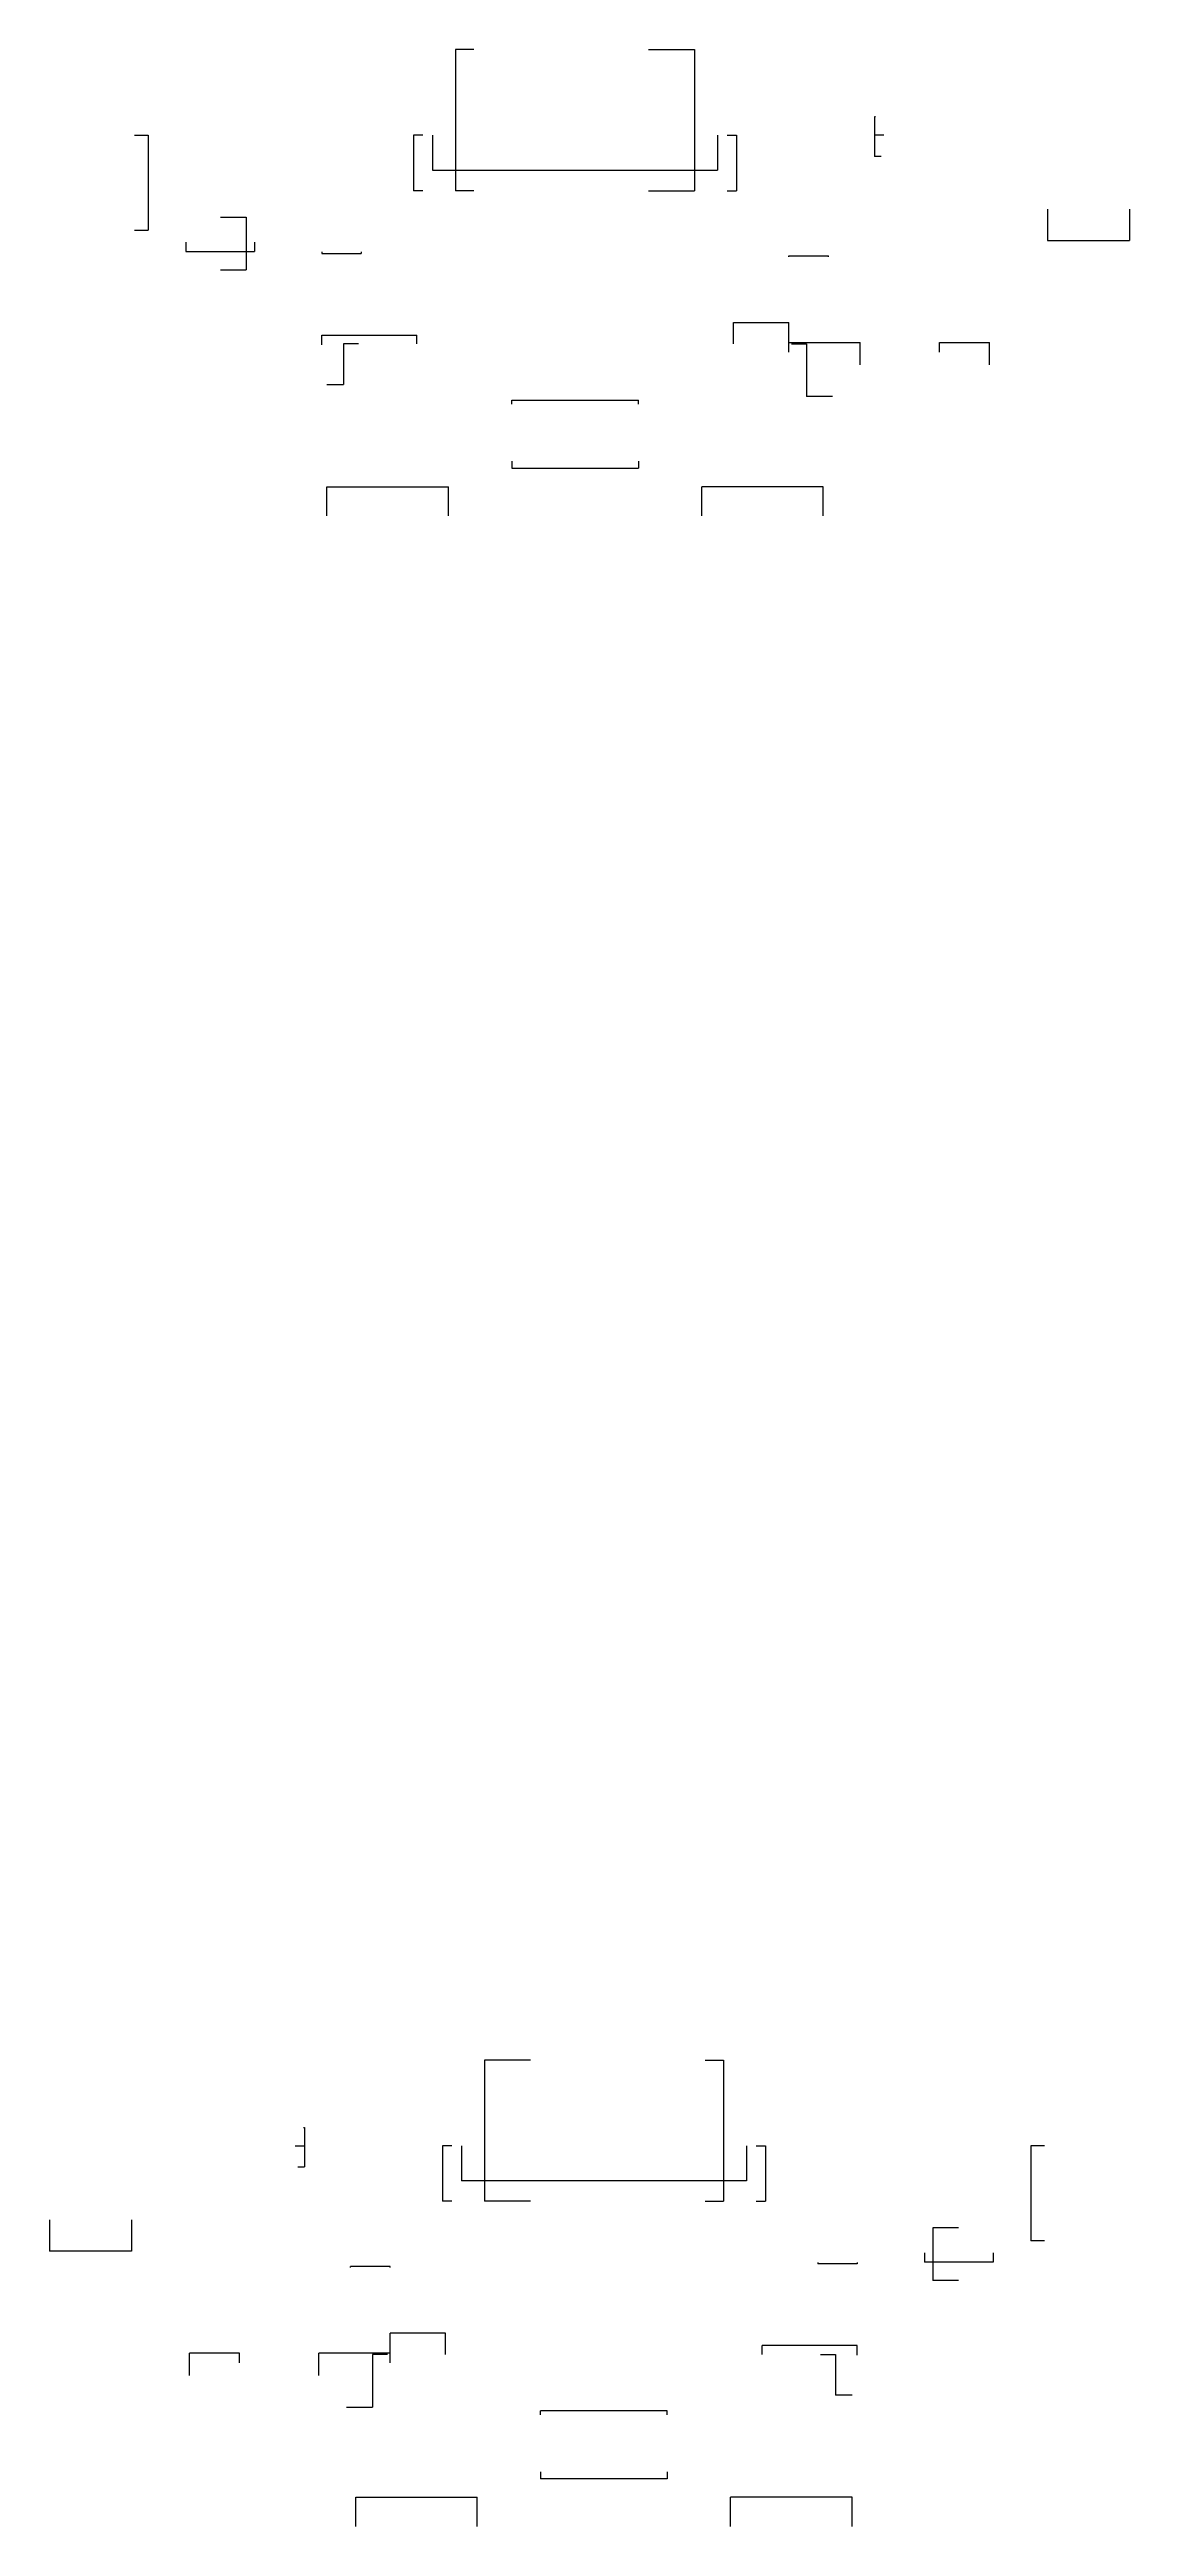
# Model space of a CAD drawing. Extents: x 628064 to 742735, y -407363 to -122417.
# Drawn here: x 667805 to 708714, y -216286 to -122417 of the extents above; entities that cross this region are included whole.
import ezdxf

# ---------------------------------------------------------------- set-up
doc = ezdxf.new("R2010")
doc.units = 0
doc.header["$LTSCALE"] = 100
doc.layers.add('底板钢筋2', color=30, linetype='Continuous')
doc.dimstyles.get("Standard").update_dxf_attribs({"dimtxt": 351, "dimasz": 0.18, "dimexe": 0.18, "dimexo": 0.0625, "dimgap": 0.09, "dimtad": 0, "dimtoh": 1, "dimdec": 0, "dimzin": 0, "dimdsep": 46, "dimcen": 0.09, "dimadec": 0, "dimazin": 0, "dimtfac": 1, "dimtdec": 4, "dimtofl": 0, "dimtmove": 0, "dimatfit": 3, "dimfxl": 250, "dimtolj": 1, "dimtzin": 0, "dimarcsym": 0})

msp = doc.modelspace()

# ---------------------------------------------------------------- blocks, each defined once
blk = doc.blocks.new('*D112')
at = {"layer": '底板钢筋2', "color": 0, "linetype": 'ByBlock', "lineweight": -2}
for p, q in [((705491.8769583682, -201863.1373744451), (704977.3006320205, -201863.1373744451)), ((704977.4806320205, -201863.1373744451), (704977.4806320205, -205463.1373744451)), ((705491.8769583682, -205463.1373744451), (704977.3006320205, -205463.1373744451))]:
    blk.add_line(p, q, dxfattribs=at)
for points in [[(704977.4806320205, -201863.1373744451), (704977.5106045159, -201863.3173744451), (704977.4506595251, -201863.3173744451)], [(704977.4806320205, -205463.1373744451), (704977.4506595251, -205462.9573744451), (704977.5106045159, -205462.9573744451)]]:
    blk.add_solid(points, dxfattribs=at)
blk = doc.blocks.new('*D297')
at = {"layer": '底板钢筋2', "color": 0, "linetype": 'ByBlock', "lineweight": -2}
for p, q in [((702240.7102459046, -204963.1373744455), (701260.8437047922, -204963.1373744455)), ((701261.0237047923, -204963.1373744455), (701261.0237047923, -206963.1373744451)), ((702240.7102459046, -206963.1373744451), (701260.8437047922, -206963.1373744451))]:
    blk.add_line(p, q, dxfattribs=at)
for points in [[(701261.0237047923, -204963.1373744455), (701261.0536772877, -204963.3173744455), (701260.9937322969, -204963.3173744455)], [(701261.0237047923, -206963.1373744451), (701260.9937322969, -206962.9573744451), (701261.0536772877, -206962.9573744451)]]:
    blk.add_solid(points, dxfattribs=at)
blk = doc.blocks.new('*D330')
at = {"layer": '底板钢筋2', "color": 0, "linetype": 'ByBlock', "lineweight": -2}
for p, q in [((686022.0197397806, -198613.1373744456), (684275.7516299118, -198613.1373744456)), ((684275.9316299119, -198613.1373744456), (684275.9316299119, -203963.1373744449)), ((686022.0197397808, -203963.1373744449), (684275.7516299118, -203963.1373744449))]:
    blk.add_line(p, q, dxfattribs=at)
for points in [[(684275.9316299119, -198613.1373744456), (684275.9616024073, -198613.3173744456), (684275.9016574165, -198613.3173744456)], [(684275.9316299119, -203963.1373744449), (684275.9016574165, -203962.9573744449), (684275.9616024073, -203962.9573744449)]]:
    blk.add_solid(points, dxfattribs=at)
blk = doc.blocks.new('*D196')
at = {"layer": '底板钢筋2', "color": 0, "linetype": 'ByBlock', "lineweight": -2}
for p, q in [((696904.6788584257, -206281.5433244404), (696904.6788584257, -206337.1229325401)), ((698404.6788584258, -206336.9429325401), (696904.6788584257, -206336.9429325401)), ((698404.6788584258, -206281.5433244404), (698404.6788584258, -206337.1229325401))]:
    blk.add_line(p, q, dxfattribs=at)
for points in [[(696904.6788584257, -206336.9429325401), (696904.8588584258, -206336.9129600447), (696904.8588584258, -206336.9729050355)], [(698404.6788584258, -206336.9429325401), (698404.4988584258, -206336.9729050355), (698404.4988584258, -206336.9129600447)]]:
    blk.add_solid(points, dxfattribs=at)
blk = doc.blocks.new('*D258')
at = {"layer": '底板钢筋2', "color": 0, "linetype": 'ByBlock', "lineweight": -2}
for p, q in [((694804.6788584301, -209763.0748744455), (694804.6788584301, -209433.3148100859)), ((698404.6788584258, -209433.4948100859), (694804.6788584301, -209433.4948100859)), ((698404.6788584258, -209798.2012731824), (698404.6788584258, -209433.3148100859))]:
    blk.add_line(p, q, dxfattribs=at)
for points in [[(694804.6788584301, -209433.4948100859), (694804.8588584302, -209433.4648375905), (694804.8588584302, -209433.5247825813)], [(698404.6788584258, -209433.4948100859), (698404.4988584258, -209433.5247825813), (698404.4988584258, -209433.4648375905)]]:
    blk.add_solid(points, dxfattribs=at)
blk = doc.blocks.new('*D127')
at = {"layer": '底板钢筋2', "color": 0, "linetype": 'ByBlock', "lineweight": -2}
for p, q in [((693604.6788584258, -216285.5841035306), (693604.6788584258, -215180.434339718)), ((698204.6788584302, -215180.614339718), (693604.6788584258, -215180.614339718)), ((698204.6788584302, -216285.5841035306), (698204.6788584302, -215180.434339718))]:
    blk.add_line(p, q, dxfattribs=at)
for points in [[(693604.6788584258, -215180.614339718), (693604.8588584259, -215180.5843672226), (693604.8588584259, -215180.6443122134)], [(698204.6788584302, -215180.614339718), (698204.4988584302, -215180.6443122134), (698204.4988584302, -215180.5843672226)]]:
    blk.add_solid(points, dxfattribs=at)
blk = doc.blocks.new('*D235')
at = {"layer": '底板钢筋2', "color": 0, "linetype": 'ByBlock', "lineweight": -2}
for p, q in [((686404.6788584258, -214215.3765712655), (686404.6788584258, -214476.8342539438)), ((691204.6788584262, -214476.6542539438), (686404.6788584258, -214476.6542539438)), ((691204.6788584262, -214215.3765712655), (691204.6788584262, -214476.8342539438))]:
    blk.add_line(p, q, dxfattribs=at)
for points in [[(686404.6788584258, -214476.6542539438), (686404.8588584259, -214476.6242814484), (686404.8588584259, -214476.6842264392)], [(691204.6788584262, -214476.6542539438), (691204.4988584261, -214476.6842264392), (691204.4988584261, -214476.6242814484)]]:
    blk.add_solid(points, dxfattribs=at)
blk = doc.blocks.new('*D102')
at = {"layer": '底板钢筋2', "color": 0, "linetype": 'ByBlock', "lineweight": -2}
for p, q in [((679404.6788584217, -216285.5841035306), (679404.6788584217, -215180.434339718)), ((679404.6788584217, -215180.614339718), (684004.678858426, -215180.614339718)), ((684004.678858426, -216285.5841035306), (684004.678858426, -215180.434339718))]:
    blk.add_line(p, q, dxfattribs=at)
for points in [[(679404.6788584217, -215180.614339718), (679404.8588584218, -215180.5843672226), (679404.8588584218, -215180.6443122134)], [(684004.678858426, -215180.614339718), (684004.498858426, -215180.6443122134), (684004.498858426, -215180.5843672226)]]:
    blk.add_solid(points, dxfattribs=at)
blk = doc.blocks.new('*D159')
at = {"layer": '底板钢筋2', "color": 0, "linetype": 'ByBlock', "lineweight": -2}
for p, q in [((686404.6788584258, -212054.902122588), (686404.6788584258, -211904.0704954185)), ((691204.6788584262, -211904.2504954185), (686404.6788584258, -211904.2504954185)), ((691204.6788584262, -212054.902122588), (691204.6788584262, -211904.0704954185))]:
    blk.add_line(p, q, dxfattribs=at)
for points in [[(686404.6788584258, -211904.2504954185), (686404.8588584259, -211904.2205229231), (686404.8588584259, -211904.2804679139)], [(691204.6788584262, -211904.2504954185), (691204.4988584261, -211904.2804679139), (691204.4988584261, -211904.2205229231)]]:
    blk.add_solid(points, dxfattribs=at)
blk = doc.blocks.new('*D35')
at = {"layer": '底板钢筋2', "color": 0, "linetype": 'ByBlock', "lineweight": -2}
for p, q in [((692635.4132820056, -198613.1373744456), (693333.60608694, -198613.1373744456)), ((693333.42608694, -198613.1373744456), (693333.42608694, -203963.1373744449)), ((692635.4132820056, -203963.1373744449), (693333.60608694, -203963.1373744449))]:
    blk.add_line(p, q, dxfattribs=at)
for points in [[(693333.42608694, -198613.1373744456), (693333.4560594354, -198613.3173744456), (693333.3961144446, -198613.3173744456)], [(693333.42608694, -203963.1373744449), (693333.3961144446, -203962.9573744449), (693333.4560594354, -203962.9573744449)]]:
    blk.add_solid(points, dxfattribs=at)
blk = doc.blocks.new('*D45')
at = {"layer": '底板钢筋2', "color": 0, "linetype": 'ByBlock', "lineweight": -2}
for p, q in [((683404.6788584301, -201863.1952561179), (683404.6788584301, -203185.6708502429)), ((694204.6788584301, -201863.1952561179), (694204.6788584301, -203185.6708502429)), ((694204.6788584301, -203185.4908502429), (683404.6788584301, -203185.4908502429))]:
    blk.add_line(p, q, dxfattribs=at)
for points in [[(683404.6788584301, -203185.4908502429), (683404.8588584302, -203185.4608777475), (683404.8588584302, -203185.5208227383)], [(694204.6788584301, -203185.4908502429), (694204.4988584301, -203185.5208227383), (694204.4988584301, -203185.4608777475)]]:
    blk.add_solid(points, dxfattribs=at)
blk = doc.blocks.new('*D253')
at = {"layer": '底板钢筋2', "color": 0, "linetype": 'ByBlock', "lineweight": -2}
for p, q in [((680704.678858426, -209763.0748744455), (680704.678858426, -208960.8284907544)), ((682804.5293222974, -208961.0084907544), (680704.678858426, -208961.0084907544)), ((682804.5293222974, -209763.0748744455), (682804.5293222974, -208960.8284907544))]:
    blk.add_line(p, q, dxfattribs=at)
for points in [[(680704.678858426, -208961.0084907544), (680704.8588584261, -208960.978518259), (680704.8588584261, -208961.0384632498)], [(682804.5293222974, -208961.0084907544), (682804.3493222974, -208961.0384632498), (682804.3493222974, -208960.978518259)]]:
    blk.add_solid(points, dxfattribs=at)
blk = doc.blocks.new('*D290')
at = {"layer": '底板钢筋2', "color": 0, "linetype": 'ByBlock', "lineweight": -2}
for p, q in [((679204.6788584258, -206469.7865443195), (679204.6788584258, -206432.2621329058)), ((680704.678858426, -206432.4421329058), (679204.6788584258, -206432.4421329058)), ((680704.678858426, -206469.7865443195), (680704.678858426, -206432.2621329058))]:
    blk.add_line(p, q, dxfattribs=at)
for points in [[(679204.6788584258, -206432.4421329058), (679204.8588584259, -206432.4121604104), (679204.8588584259, -206432.4721054012)], [(680704.678858426, -206432.4421329058), (680704.498858426, -206432.4721054012), (680704.498858426, -206432.4121604104)]]:
    blk.add_solid(points, dxfattribs=at)
blk = doc.blocks.new('*D176')
at = {"layer": '底板钢筋2', "color": 0, "linetype": 'ByBlock', "lineweight": -2}
for p, q in [((677425.9691994273, -201162.966476008), (677461.0983328037, -201162.966476008)), ((677460.9183328036, -201162.966476008), (677460.9183328036, -201863.1373744451)), ((677104.7413584301, -201863.1373744451), (677461.0983328037, -201863.1373744451))]:
    blk.add_line(p, q, dxfattribs=at)
for points in [[(677460.9183328036, -201162.966476008), (677460.948305299, -201163.146476008), (677460.8883603083, -201163.146476008)], [(677460.9183328036, -201863.1373744451), (677460.8883603083, -201862.9573744451), (677460.948305299, -201862.9573744451)]]:
    blk.add_solid(points, dxfattribs=at)
blk = doc.blocks.new('*D216')
at = {"layer": '底板钢筋2', "color": 0, "linetype": 'ByBlock', "lineweight": -2}
for p, q in [((677210.9222672334, -201863.1373744451), (677461.0983328037, -201863.1373744451)), ((677210.9222672334, -202662.966476008), (677461.0983328037, -202662.966476008)), ((677460.9183328036, -201863.1373744451), (677460.9183328036, -202662.966476008))]:
    blk.add_line(p, q, dxfattribs=at)
for points in [[(677460.9183328036, -201863.1373744451), (677460.948305299, -201863.3173744451), (677460.8883603083, -201863.3173744451)], [(677460.9183328036, -202662.966476008), (677460.8883603083, -202662.786476008), (677460.948305299, -202662.786476008)]]:
    blk.add_solid(points, dxfattribs=at)
blk = doc.blocks.new('*D311')
at = {"layer": '底板钢筋2', "color": 0, "linetype": 'ByBlock', "lineweight": -2}
for p, q in [((667804.6788584301, -204663.2318706193), (667804.6788584301, -205848.2400480781)), ((670904.6788584259, -204663.2318706193), (670904.6788584259, -205848.2400480781)), ((670904.6788584259, -205848.0600480781), (667804.6788584301, -205848.0600480781))]:
    blk.add_line(p, q, dxfattribs=at)
for points in [[(667804.6788584301, -205848.0600480781), (667804.8588584302, -205848.0300755827), (667804.8588584302, -205848.0900205735)], [(670904.6788584259, -205848.0600480781), (670904.4988584259, -205848.0900205735), (670904.4988584259, -205848.0300755827)]]:
    blk.add_solid(points, dxfattribs=at)
blk = doc.blocks.new('*D262')
at = {"layer": '底板钢筋2', "color": 0, "linetype": 'ByBlock', "lineweight": -2}
for p, q in [((700954.6788584302, -205915.6347030579), (700954.6788584302, -206270.8615404936)), ((703554.6788584301, -206270.6815404936), (700954.6788584302, -206270.6815404936)), ((703554.6788584301, -205915.6347030579), (703554.6788584301, -206270.8615404936))]:
    blk.add_line(p, q, dxfattribs=at)
for points in [[(700954.6788584302, -206270.6815404936), (700954.8588584303, -206270.6515679982), (700954.8588584303, -206270.711512989)], [(703554.6788584301, -206270.6815404936), (703554.4988584301, -206270.711512989), (703554.4988584301, -206270.6515679982)]]:
    blk.add_solid(points, dxfattribs=at)
blk = doc.blocks.new('*D132')
at = {"layer": '底板钢筋2', "color": 0, "linetype": 'ByBlock', "lineweight": -2}
for p, q in [((678004.6788584259, -210563.074874445), (678004.6788584259, -209713.202560881)), ((680704.678858426, -209713.382560881), (678004.6788584259, -209713.382560881)), ((680704.678858426, -210080.8569138744), (680704.678858426, -209713.202560881))]:
    blk.add_line(p, q, dxfattribs=at)
for points in [[(678004.6788584259, -209713.382560881), (678004.858858426, -209713.3525883856), (678004.858858426, -209713.4125333764)], [(680704.678858426, -209713.382560881), (680704.498858426, -209713.4125333764), (680704.498858426, -209713.3525883856)]]:
    blk.add_solid(points, dxfattribs=at)
blk = doc.blocks.new('*D144')
at = {"layer": '底板钢筋2', "color": 0, "linetype": 'ByBlock', "lineweight": -2}
for p, q in [((673104.678858426, -210563.0748744451), (673104.678858426, -209713.202560881)), ((675004.678858426, -209713.382560881), (673104.678858426, -209713.382560881)), ((675004.678858426, -210080.8569138745), (675004.678858426, -209713.202560881))]:
    blk.add_line(p, q, dxfattribs=at)
for points in [[(673104.678858426, -209713.382560881), (673104.8588584261, -209713.3525883856), (673104.8588584261, -209713.4125333764)], [(675004.678858426, -209713.382560881), (675004.498858426, -209713.4125333764), (675004.498858426, -209713.3525883856)]]:
    blk.add_solid(points, dxfattribs=at)
blk = doc.blocks.new('*D231')
at = {"layer": '底板钢筋2', "color": 0, "linetype": 'ByBlock', "lineweight": -2}
for p, q in [((683041.8521296884, -201863.1373744451), (682685.1766680898, -201863.1373744451)), ((682685.3566680899, -201863.1373744451), (682685.3566680899, -203963.137374445)), ((683041.8521296883, -203963.137374445), (682685.1766680898, -203963.137374445))]:
    blk.add_line(p, q, dxfattribs=at)
for points in [[(682685.3566680899, -201863.1373744451), (682685.3866405853, -201863.3173744451), (682685.3266955945, -201863.3173744451)], [(682685.3566680899, -203963.137374445), (682685.3266955945, -203962.957374445), (682685.3866405853, -203962.957374445)]]:
    blk.add_solid(points, dxfattribs=at)
blk = doc.blocks.new('*D268')
at = {"layer": '底板钢筋2', "color": 0, "linetype": 'ByBlock', "lineweight": -2}
for p, q in [((694567.5055871635, -201863.1373744451), (694924.181048762, -201863.1373744451)), ((694924.001048762, -201863.1373744451), (694924.001048762, -203963.137374445)), ((694567.5055871635, -203963.137374445), (694924.181048762, -203963.137374445))]:
    blk.add_line(p, q, dxfattribs=at)
for points in [[(694924.001048762, -201863.1373744451), (694924.0310212574, -201863.3173744451), (694923.9710762666, -201863.3173744451)], [(694924.001048762, -203963.137374445), (694923.9710762666, -203962.957374445), (694924.0310212574, -203962.957374445)]]:
    blk.add_solid(points, dxfattribs=at)
blk = doc.blocks.new('*D27')
at = {"layer": '底板钢筋2', "color": 0, "linetype": 'ByBlock', "lineweight": -2}
for p, q in [((697004.7413584301, -209763.1373744455), (697576.6616078768, -209763.1373744455)), ((697576.4816078767, -209763.1373744455), (697576.4816078767, -211313.1352525202)), ((698204.6163584302, -211313.1352525202), (697576.3016078767, -211313.1352525202))]:
    blk.add_line(p, q, dxfattribs=at)
for points in [[(697576.4816078767, -209763.1373744455), (697576.5115803721, -209763.3173744455), (697576.4516353813, -209763.3173744455)], [(697576.4816078767, -211313.1352525202), (697576.4516353813, -211312.9552525202), (697576.5115803721, -211312.9552525202)]]:
    blk.add_solid(points, dxfattribs=at)
blk = doc.blocks.new('*D54')
at = {"layer": '底板钢筋2', "color": 0, "linetype": 'ByBlock', "lineweight": -2}
for p, q in [((680604.6163584217, -209763.1373744455), (680032.6961089754, -209763.1373744455)), ((680032.8761089755, -209763.1373744455), (680032.8761089755, -211763.1269793955)), ((679056.3601897192, -211763.1269793955), (680033.0561089756, -211763.1269793955))]:
    blk.add_line(p, q, dxfattribs=at)
for points in [[(680032.8761089755, -209763.1373744455), (680032.9060814709, -209763.3173744455), (680032.8461364801, -209763.3173744455)], [(680032.8761089755, -211763.1269793955), (680032.8461364801, -211762.9469793955), (680032.9060814709, -211762.9469793955)]]:
    blk.add_solid(points, dxfattribs=at)
blk = doc.blocks.new('*D277')
at = {"layer": '底板钢筋2', "color": 0, "linetype": 'ByBlock', "lineweight": -2}
for p, q in [((671026.9202652738, -125666.9653953348), (671541.4965916214, -125666.9653953348)), ((671541.3165916214, -125666.9653953348), (671541.3165916214, -129266.9653953348)), ((671026.9202652738, -129266.9653953348), (671541.4965916214, -129266.9653953348))]:
    blk.add_line(p, q, dxfattribs=at)
for points in [[(671541.3165916214, -125666.9653953348), (671541.3465641168, -125667.1453953348), (671541.286619126, -125667.1453953348)], [(671541.3165916214, -129266.9653953348), (671541.286619126, -129266.7853953348), (671541.3465641168, -129266.7853953348)]]:
    blk.add_solid(points, dxfattribs=at)
blk = doc.blocks.new('*D1')
at = {"layer": '底板钢筋2', "color": 0, "linetype": 'ByBlock', "lineweight": -2}
for p, q in [((674278.0869777375, -128766.9653953353), (675257.9535188499, -128766.9653953353)), ((675257.7735188499, -128766.9653953353), (675257.7735188499, -130766.9653953348)), ((674278.0869777375, -130766.9653953348), (675257.9535188499, -130766.9653953348))]:
    blk.add_line(p, q, dxfattribs=at)
for points in [[(675257.7735188499, -128766.9653953353), (675257.8034913453, -128767.1453953353), (675257.7435463545, -128767.1453953353)], [(675257.7735188499, -130766.9653953348), (675257.7435463545, -130766.7853953348), (675257.8034913453, -130766.7853953348)]]:
    blk.add_solid(points, dxfattribs=at)
blk = doc.blocks.new('*D197')
at = {"layer": '底板钢筋2', "color": 0, "linetype": 'ByBlock', "lineweight": -2}
for p, q in [((690496.7774838613, -122416.9653953353), (692243.0455937303, -122416.9653953353)), ((692242.8655937302, -122416.9653953353), (692242.8655937302, -127766.9653953347)), ((690496.7774838611, -127766.9653953347), (692243.0455937303, -127766.9653953347))]:
    blk.add_line(p, q, dxfattribs=at)
for points in [[(692242.8655937302, -122416.9653953353), (692242.8955662256, -122417.1453953353), (692242.8356212348, -122417.1453953353)], [(692242.8655937302, -127766.9653953347), (692242.8356212348, -127766.7853953347), (692242.8955662256, -127766.7853953347)]]:
    blk.add_solid(points, dxfattribs=at)
blk = doc.blocks.new('*D210')
at = {"layer": '底板钢筋2', "color": 0, "linetype": 'ByBlock', "lineweight": -2}
for p, q in [((678114.1183652163, -130085.3713453301), (678114.1183652163, -130140.9509534299)), ((678114.1183652163, -130140.7709534299), (679614.1183652162, -130140.7709534299)), ((679614.1183652162, -130085.3713453301), (679614.1183652162, -130140.9509534299))]:
    blk.add_line(p, q, dxfattribs=at)
for points in [[(678114.1183652163, -130140.7709534299), (678114.2983652164, -130140.7409809345), (678114.2983652164, -130140.8009259253)], [(679614.1183652162, -130140.7709534299), (679613.9383652161, -130140.8009259253), (679613.9383652161, -130140.7409809345)]]:
    blk.add_solid(points, dxfattribs=at)
blk = doc.blocks.new('*D85')
at = {"layer": '底板钢筋2', "color": 0, "linetype": 'ByBlock', "lineweight": -2}
for p, q in [((678114.1183652163, -133602.0292940722), (678114.1183652163, -133237.1428309757)), ((678114.1183652163, -133237.3228309757), (681714.1183652118, -133237.3228309757)), ((681714.1183652118, -133566.9028953353), (681714.1183652118, -133237.1428309757))]:
    blk.add_line(p, q, dxfattribs=at)
for points in [[(678114.1183652163, -133237.3228309757), (678114.2983652164, -133237.2928584803), (678114.2983652164, -133237.3528034711)], [(681714.1183652118, -133237.3228309757), (681713.9383652117, -133237.3528034711), (681713.9383652117, -133237.2928584803)]]:
    blk.add_solid(points, dxfattribs=at)
blk = doc.blocks.new('*D139')
at = {"layer": '底板钢筋2', "color": 0, "linetype": 'ByBlock', "lineweight": -2}
for p, q in [((678314.1183652118, -140089.4121244203), (678314.1183652118, -138984.2623606077)), ((678314.1183652118, -138984.4423606077), (682914.1183652161, -138984.4423606077)), ((682914.1183652161, -140089.4121244203), (682914.1183652161, -138984.2623606077))]:
    blk.add_line(p, q, dxfattribs=at)
for points in [[(678314.1183652118, -138984.4423606077), (678314.2983652118, -138984.4123881123), (678314.2983652118, -138984.4723331031)], [(682914.1183652161, -138984.4423606077), (682913.938365216, -138984.4723331031), (682913.938365216, -138984.4123881123)]]:
    blk.add_solid(points, dxfattribs=at)
blk = doc.blocks.new('*D18')
at = {"layer": '底板钢筋2', "color": 0, "linetype": 'ByBlock', "lineweight": -2}
for p, q in [((685314.118365216, -138019.2045921553), (685314.118365216, -138280.6622748336)), ((685314.118365216, -138280.4822748336), (690114.1183652161, -138280.4822748336)), ((690114.1183652161, -138019.2045921553), (690114.1183652161, -138280.6622748336))]:
    blk.add_line(p, q, dxfattribs=at)
for points in [[(685314.118365216, -138280.4822748336), (685314.298365216, -138280.4523023382), (685314.298365216, -138280.512247329)], [(690114.1183652161, -138280.4822748336), (690113.938365216, -138280.512247329), (690113.938365216, -138280.4523023382)]]:
    blk.add_solid(points, dxfattribs=at)
blk = doc.blocks.new('*D273')
at = {"layer": '底板钢筋2', "color": 0, "linetype": 'ByBlock', "lineweight": -2}
for p, q in [((692514.1183652161, -140089.4121244203), (692514.1183652161, -138984.2623606077)), ((697114.1183652204, -138984.4423606077), (692514.1183652161, -138984.4423606077)), ((697114.1183652204, -140089.4121244203), (697114.1183652204, -138984.2623606077))]:
    blk.add_line(p, q, dxfattribs=at)
for points in [[(692514.1183652161, -138984.4423606077), (692514.2983652161, -138984.4123881123), (692514.2983652161, -138984.4723331031)], [(697114.1183652204, -138984.4423606077), (697113.9383652203, -138984.4723331031), (697113.9383652203, -138984.4123881123)]]:
    blk.add_solid(points, dxfattribs=at)
blk = doc.blocks.new('*D136')
at = {"layer": '底板钢筋2', "color": 0, "linetype": 'ByBlock', "lineweight": -2}
for p, q in [((685314.118365216, -135858.7301434778), (685314.118365216, -135707.8985163082)), ((685314.118365216, -135708.0785163082), (690114.1183652161, -135708.0785163082)), ((690114.1183652161, -135858.7301434778), (690114.1183652161, -135707.8985163082))]:
    blk.add_line(p, q, dxfattribs=at)
for points in [[(685314.118365216, -135708.0785163082), (685314.298365216, -135708.0485438128), (685314.298365216, -135708.1084888036)], [(690114.1183652161, -135708.0785163082), (690113.938365216, -135708.1084888036), (690113.938365216, -135708.0485438128)]]:
    blk.add_solid(points, dxfattribs=at)
blk = doc.blocks.new('*D168')
at = {"layer": '底板钢筋2', "color": 0, "linetype": 'ByBlock', "lineweight": -2}
for p, q in [((683883.3839416365, -122416.9653953353), (683185.1911367021, -122416.9653953353)), ((683185.3711367021, -122416.9653953353), (683185.3711367021, -127766.9653953347)), ((683883.3839416365, -127766.9653953347), (683185.1911367021, -127766.9653953347))]:
    blk.add_line(p, q, dxfattribs=at)
for points in [[(683185.3711367021, -122416.9653953353), (683185.4011091975, -122417.1453953353), (683185.3411642067, -122417.1453953353)], [(683185.3711367021, -127766.9653953347), (683185.3411642067, -127766.7853953347), (683185.4011091975, -127766.7853953347)]]:
    blk.add_solid(points, dxfattribs=at)
blk = doc.blocks.new('*D71')
at = {"layer": '底板钢筋2', "color": 0, "linetype": 'ByBlock', "lineweight": -2}
for p, q in [((682314.1183652118, -125667.0232770076), (682314.1183652118, -126989.4988711327)), ((693114.1183652119, -125667.0232770076), (693114.1183652119, -126989.4988711327)), ((682314.1183652118, -126989.3188711327), (693114.1183652119, -126989.3188711327))]:
    blk.add_line(p, q, dxfattribs=at)
for points in [[(682314.1183652118, -126989.3188711327), (682314.2983652118, -126989.2888986373), (682314.2983652118, -126989.3488436281)], [(693114.1183652119, -126989.3188711327), (693113.9383652118, -126989.3488436281), (693113.9383652118, -126989.2888986373)]]:
    blk.add_solid(points, dxfattribs=at)
blk = doc.blocks.new('*D101')
at = {"layer": '底板钢筋2', "color": 0, "linetype": 'ByBlock', "lineweight": -2}
for p, q in [((693714.2679013447, -133566.9028953353), (693714.2679013447, -132764.6565116442)), ((693714.2679013447, -132764.8365116442), (695814.1183652161, -132764.8365116442)), ((695814.1183652161, -133566.9028953353), (695814.1183652161, -132764.6565116442))]:
    blk.add_line(p, q, dxfattribs=at)
for points in [[(693714.2679013447, -132764.8365116442), (693714.4479013447, -132764.8065391488), (693714.4479013447, -132764.8664841396)], [(695814.1183652161, -132764.8365116442), (695813.938365216, -132764.8664841396), (695813.938365216, -132764.8065391488)]]:
    blk.add_solid(points, dxfattribs=at)
blk = doc.blocks.new('*D288')
at = {"layer": '底板钢筋2', "color": 0, "linetype": 'ByBlock', "lineweight": -2}
for p, q in [((695814.1183652161, -130273.6145652093), (695814.1183652161, -130236.0901537955)), ((695814.1183652161, -130236.2701537955), (697314.1183652161, -130236.2701537955)), ((697314.1183652161, -130273.6145652093), (697314.1183652161, -130236.0901537955))]:
    blk.add_line(p, q, dxfattribs=at)
for points in [[(695814.1183652161, -130236.2701537955), (695814.2983652161, -130236.2401813001), (695814.2983652161, -130236.3001262909)], [(697314.1183652161, -130236.2701537955), (697313.938365216, -130236.3001262909), (697313.938365216, -130236.2401813001)]]:
    blk.add_solid(points, dxfattribs=at)
blk = doc.blocks.new('*D323')
at = {"layer": '底板钢筋2', "color": 0, "linetype": 'ByBlock', "lineweight": -2}
for p, q in [((699092.8280242147, -124966.7944968978), (699057.6988908383, -124966.7944968978)), ((699414.055865212, -125666.9653953348), (699057.6988908383, -125666.9653953348)), ((699057.8788908384, -124966.7944968978), (699057.8788908384, -125666.9653953348))]:
    blk.add_line(p, q, dxfattribs=at)
for points in [[(699057.8788908384, -124966.7944968978), (699057.9088633338, -124966.9744968978), (699057.848918343, -124966.9744968978)], [(699057.8788908384, -125666.9653953348), (699057.848918343, -125666.7853953348), (699057.9088633338, -125666.7853953348)]]:
    blk.add_solid(points, dxfattribs=at)
blk = doc.blocks.new('*D214')
at = {"layer": '底板钢筋2', "color": 0, "linetype": 'ByBlock', "lineweight": -2}
for p, q in [((699307.8749564087, -125666.9653953348), (699057.6988908383, -125666.9653953348)), ((699057.8788908384, -125666.9653953348), (699057.8788908384, -126466.7944968978)), ((699307.8749564087, -126466.7944968978), (699057.6988908383, -126466.7944968978))]:
    blk.add_line(p, q, dxfattribs=at)
for points in [[(699057.8788908384, -125666.9653953348), (699057.9088633338, -125667.1453953348), (699057.848918343, -125667.1453953348)], [(699057.8788908384, -126466.7944968978), (699057.848918343, -126466.6144968978), (699057.9088633338, -126466.6144968978)]]:
    blk.add_solid(points, dxfattribs=at)
blk = doc.blocks.new('*D252')
at = {"layer": '底板钢筋2', "color": 0, "linetype": 'ByBlock', "lineweight": -2}
for p, q in [((705614.1183652162, -128467.059891509), (705614.1183652162, -129652.0680689678)), ((708714.1183652119, -128467.059891509), (708714.1183652119, -129652.0680689678)), ((705614.1183652162, -129651.8880689678), (708714.1183652119, -129651.8880689678))]:
    blk.add_line(p, q, dxfattribs=at)
for points in [[(705614.1183652162, -129651.8880689678), (705614.2983652162, -129651.8580964724), (705614.2983652162, -129651.9180414632)], [(708714.1183652119, -129651.8880689678), (708713.9383652118, -129651.9180414632), (708713.9383652118, -129651.8580964724)]]:
    blk.add_solid(points, dxfattribs=at)
blk = doc.blocks.new('*D11')
at = {"layer": '底板钢筋2', "color": 0, "linetype": 'ByBlock', "lineweight": -2}
for p, q in [((672964.1183652119, -129719.4627239477), (672964.1183652119, -130074.6895613834)), ((672964.1183652119, -130074.5095613834), (675564.1183652119, -130074.5095613834)), ((675564.1183652119, -129719.4627239477), (675564.1183652119, -130074.6895613834))]:
    blk.add_line(p, q, dxfattribs=at)
for points in [[(672964.1183652119, -130074.5095613834), (672964.2983652119, -130074.479588888), (672964.2983652119, -130074.5395338788)], [(675564.1183652119, -130074.5095613834), (675563.9383652118, -130074.5395338788), (675563.9383652118, -130074.479588888)]]:
    blk.add_solid(points, dxfattribs=at)
blk = doc.blocks.new('*D65')
at = {"layer": '底板钢筋2', "color": 0, "linetype": 'ByBlock', "lineweight": -2}
for p, q in [((695814.1183652161, -133884.6849347641), (695814.1183652161, -133517.0305817707)), ((695814.1183652161, -133517.2105817707), (698514.118365216, -133517.2105817707)), ((698514.118365216, -134366.9028953348), (698514.118365216, -133517.0305817707))]:
    blk.add_line(p, q, dxfattribs=at)
for points in [[(695814.1183652161, -133517.2105817707), (695814.2983652161, -133517.1806092753), (695814.2983652161, -133517.2405542661)], [(698514.118365216, -133517.2105817707), (698513.9383652159, -133517.2405542661), (698513.9383652159, -133517.1806092753)]]:
    blk.add_solid(points, dxfattribs=at)
blk = doc.blocks.new('*D275')
at = {"layer": '底板钢筋2', "color": 0, "linetype": 'ByBlock', "lineweight": -2}
for p, q in [((701514.118365216, -133884.6849347642), (701514.118365216, -133517.0305817708)), ((701514.118365216, -133517.2105817708), (703414.118365216, -133517.2105817708)), ((703414.118365216, -134366.9028953348), (703414.118365216, -133517.0305817708))]:
    blk.add_line(p, q, dxfattribs=at)
for points in [[(701514.118365216, -133517.2105817708), (701514.298365216, -133517.1806092754), (701514.298365216, -133517.2405542662)], [(703414.118365216, -133517.2105817708), (703413.9383652159, -133517.2405542662), (703413.9383652159, -133517.1806092754)]]:
    blk.add_solid(points, dxfattribs=at)
blk = doc.blocks.new('*D26')
at = {"layer": '底板钢筋2', "color": 0, "linetype": 'ByBlock', "lineweight": -2}
for p, q in [((693476.9450939537, -125666.9653953348), (693833.6205555522, -125666.9653953348)), ((693833.4405555521, -125666.9653953348), (693833.4405555521, -127766.9653953347)), ((693476.9450939539, -127766.9653953347), (693833.6205555522, -127766.9653953347))]:
    blk.add_line(p, q, dxfattribs=at)
for points in [[(693833.4405555521, -125666.9653953348), (693833.4705280475, -125667.1453953348), (693833.4105830567, -125667.1453953348)], [(693833.4405555521, -127766.9653953347), (693833.4105830567, -127766.7853953347), (693833.4705280475, -127766.7853953347)]]:
    blk.add_solid(points, dxfattribs=at)
blk = doc.blocks.new('*D143')
at = {"layer": '底板钢筋2', "color": 0, "linetype": 'ByBlock', "lineweight": -2}
for p, q in [((681951.2916364784, -125666.9653953348), (681594.6161748801, -125666.9653953348)), ((681594.7961748801, -125666.9653953348), (681594.7961748801, -127766.9653953347)), ((681951.2916364784, -127766.9653953347), (681594.6161748801, -127766.9653953347))]:
    blk.add_line(p, q, dxfattribs=at)
for points in [[(681594.7961748801, -125666.9653953348), (681594.8261473755, -125667.1453953348), (681594.7662023847, -125667.1453953348)], [(681594.7961748801, -127766.9653953347), (681594.7662023847, -127766.7853953347), (681594.8261473755, -127766.7853953347)]]:
    blk.add_solid(points, dxfattribs=at)
blk = doc.blocks.new('*D178')
at = {"layer": '底板钢筋2', "color": 0, "linetype": 'ByBlock', "lineweight": -2}
for p, q in [((679514.0558652119, -133566.9653953353), (678942.1356157655, -133566.9653953353)), ((678942.3156157655, -133566.9653953353), (678942.3156157655, -135116.9632734099)), ((678314.1808652118, -135116.9632734099), (678942.4956157656, -135116.9632734099))]:
    blk.add_line(p, q, dxfattribs=at)
for points in [[(678942.3156157655, -133566.9653953353), (678942.3455882609, -133567.1453953353), (678942.2856432701, -133567.1453953353)], [(678942.3156157655, -135116.9632734099), (678942.2856432701, -135116.7832734099), (678942.3455882609, -135116.7832734099)]]:
    blk.add_solid(points, dxfattribs=at)
blk = doc.blocks.new('*D77')
at = {"layer": '底板钢筋2', "color": 0, "linetype": 'ByBlock', "lineweight": -2}
for p, q in [((695914.1808652201, -133566.9653953353), (696486.1011146667, -133566.9653953353)), ((696485.9211146666, -133566.9653953353), (696485.9211146666, -135566.9550002853)), ((697462.437033923, -135566.9550002853), (696485.7411146666, -135566.9550002853))]:
    blk.add_line(p, q, dxfattribs=at)
for points in [[(696485.9211146666, -133566.9653953353), (696485.951087162, -133567.1453953353), (696485.8911421712, -133567.1453953353)], [(696485.9211146666, -135566.9550002853), (696485.8911421712, -135566.7750002853), (696485.951087162, -135566.7750002853)]]:
    blk.add_solid(points, dxfattribs=at)

# ---------------------------------------------------------------- dimensions: what is measured, and where the dimension line sits
at = {"layer": '底板钢筋2'}
for base, p1, p2, angle, picture, middle in [((683185.3711367021, -127766.9653953347), (683883.4464416365, -122416.9653953353), (683883.4464416365, -127766.9653953347), 90, '*D168', (683185.3711367021, -125091.9653953349)), ((692242.8655937302, -127766.9653953347), (690496.7149838613, -122416.9653953353), (690496.7149838611, -127766.9653953347), 90, '*D197', (692242.8655937302, -125091.9653953349)), ((671541.3165916214, -129266.9653953348), (671026.8577652738, -125666.9653953348), (671026.8577652738, -129266.9653953348), 90, '*D277', (671541.3165916214, -127466.9653953347)), ((681594.7961748801, -127766.9653953347), (681951.3541364784, -125666.9653953348), (681951.3541364784, -127766.9653953347), 90, '*D143', (681594.7961748801, -126716.9653953346)), ((693833.4405555521, -127766.9653953347), (693476.8825939537, -125666.9653953348), (693476.8825939539, -127766.9653953347), 90, '*D26', (693833.4405555521, -126716.9653953346)), ((699057.8788908384, -125666.9653953348), (699092.8905242147, -124966.7944968978), (699414.118365212, -125666.9653953348), 90, '*D323', (699057.8788908384, -125316.8799461162)), ((699057.8788908384, -126466.7944968978), (699307.9374564087, -125666.9653953348), (699307.9374564087, -126466.7944968978), 90, '*D214', (699057.8788908384, -126066.8799461162)), ((675257.7735188499, -130766.9653953348), (674278.0244777375, -128766.9653953353), (674278.0244777375, -130766.9653953348), 90, '*D1', (675257.7735188499, -129766.9653953349)), ((678942.3156157655, -135116.9632734099), (679514.1183652119, -133566.9653953353), (678314.1183652118, -135116.9632734099), 90, '*D178', (678942.3156157655, -134341.9643343725)), ((696485.9211146666, -135566.9550002853), (695914.1183652201, -133566.9653953353), (697462.499533923, -135566.9550002853), 90, '*D77', (696485.9211146666, -134566.9601978102)), ((692514.1183652161, -138984.4423606077), (697114.1183652204, -140089.4746244203), (692514.1183652161, -140089.4746244203), 180, '*D273', (694814.1183652182, -138984.4423606077)), ((684275.9316299119, -203963.1373744449), (686022.0822397806, -198613.1373744456), (686022.0822397808, -203963.1373744449), 90, '*D330', (684275.9316299119, -201288.1373744451)), ((693333.42608694, -203963.1373744449), (692635.3507820056, -198613.1373744456), (692635.3507820056, -203963.1373744449), 90, '*D35', (693333.42608694, -201288.1373744451)), ((677460.9183328036, -201863.1373744451), (677425.9066994273, -201162.966476008), (677104.6788584301, -201863.1373744451), 90, '*D176', (677460.9183328036, -201513.0519252264)), ((677460.9183328036, -202662.966476008), (677210.8597672334, -201863.1373744451), (677210.8597672334, -202662.966476008), 90, '*D216', (677460.9183328036, -202263.0519252264)), ((682685.3566680899, -203963.137374445), (683041.9146296884, -201863.1373744451), (683041.9146296883, -203963.137374445), 90, '*D231', (682685.3566680899, -202913.1373744449)), ((683404.6788584301, -203185.4908502429), (694204.6788584301, -201863.1327561179), (683404.6788584301, -201863.1327561179), 180, '*D45', (688804.6788584301, -203185.4908502429)), ((694924.001048762, -203963.137374445), (694567.4430871635, -201863.1373744451), (694567.4430871635, -203963.137374445), 90, '*D268', (694924.001048762, -202913.1373744449)), ((704977.4806320205, -205463.1373744451), (705491.9394583682, -201863.1373744451), (705491.9394583682, -205463.1373744451), 90, '*D112', (704977.4806320205, -203663.1373744449)), ((667804.6788584301, -205848.0600480781), (670904.6788584259, -204663.1693706193), (667804.6788584301, -204663.1693706193), 180, '*D311', (669354.6788584281, -205848.0600480781)), ((701261.0237047923, -206963.1373744451), (702240.7727459046, -204963.1373744455), (702240.7727459046, -206963.1373744451), 90, '*D297', (701261.0237047923, -205963.1373744452)), ((679204.6788584258, -206432.4421329058), (680704.678858426, -206469.8490443195), (679204.6788584258, -206469.8490443195), 180, '*D290', (679954.678858426, -206432.4421329058)), ((696904.6788584257, -206336.9429325401), (698404.6788584258, -206281.4808244404), (696904.6788584257, -206281.4808244404), 180, '*D196', (697654.6788584258, -206336.9429325401)), ((700954.6788584302, -206270.6815404936), (703554.6788584301, -205915.5722030579), (700954.6788584302, -205915.5722030579), 180, '*D262', (702254.6788584302, -206270.6815404936)), ((680704.678858426, -208961.0084907544), (682804.5293222974, -209763.1373744455), (680704.678858426, -209763.1373744455), 180, '*D253', (681754.6040903616, -208961.0084907544)), ((673104.678858426, -209713.382560881), (675004.678858426, -210080.9194138745), (673104.678858426, -210563.1373744451), 180, '*D144', (674054.678858426, -209713.382560881)), ((678004.6788584259, -209713.382560881), (680704.678858426, -210080.9194138744), (678004.6788584259, -210563.137374445), 180, '*D132', (679354.678858426, -209713.382560881)), ((680032.8761089755, -211763.1269793955), (680604.6788584217, -209763.1373744455), (679056.2976897192, -211763.1269793955), 90, '*D54', (680032.8761089755, -210763.1321769204)), ((694804.6788584301, -209433.4948100859), (698404.6788584258, -209798.2637731824), (694804.6788584301, -209763.1373744455), 180, '*D258', (696604.678858428, -209433.4948100859)), ((697576.4816078767, -211313.1352525202), (697004.6788584301, -209763.1373744455), (698204.6788584302, -211313.1352525202), 90, '*D27', (697576.4816078767, -210538.1363134827)), ((686404.6788584258, -211904.2504954185), (691204.6788584262, -212054.964622588), (686404.6788584258, -212054.964622588), 180, '*D159', (688804.6788584259, -211904.2504954185)), ((686404.6788584258, -214476.6542539438), (691204.6788584262, -214215.3140712655), (686404.6788584258, -214215.3140712655), 180, '*D235', (688804.6788584259, -214476.6542539438)), ((693604.6788584258, -215180.614339718), (698204.6788584302, -216285.6466035306), (693604.6788584258, -216285.6466035306), 180, '*D127', (695904.6788584281, -215180.614339718))]:
    dim = msp.add_linear_dim(base=base, p1=p1, p2=p2, angle=angle, text=' ', dimstyle='Standard', dxfattribs=at)
    dim.commit()
    dim.dimension.update_dxf_attribs({"geometry": picture, "text_midpoint": middle})
for base, p1, p2, picture, middle in [((693114.1183652119, -126989.3188711327), (682314.1183652118, -125666.9607770076), (693114.1183652119, -125666.9607770076), '*D71', (687714.118365212, -126989.3188711327)), ((708714.1183652119, -129651.8880689678), (705614.1183652162, -128466.997391509), (708714.1183652119, -128466.997391509), '*D252', (707164.118365214, -129651.8880689678)), ((675564.1183652119, -130074.5095613834), (672964.1183652119, -129719.4002239477), (675564.1183652119, -129719.4002239477), '*D11', (674264.118365212, -130074.5095613834)), ((679614.1183652162, -130140.7709534299), (678114.1183652163, -130085.3088453301), (679614.1183652162, -130085.3088453301), '*D210', (678864.1183652162, -130140.7709534299)), ((697314.1183652161, -130236.2701537955), (695814.1183652161, -130273.6770652093), (697314.1183652161, -130273.6770652093), '*D288', (696564.1183652161, -130236.2701537955)), ((681714.1183652118, -133237.3228309757), (678114.1183652163, -133602.0917940722), (681714.1183652118, -133566.9653953353), '*D85', (679914.1183652139, -133237.3228309757)), ((695814.1183652161, -132764.8365116442), (693714.2679013447, -133566.9653953353), (695814.1183652161, -133566.9653953353), '*D101', (694764.1931332803, -132764.8365116442)), ((698514.118365216, -133517.2105817707), (695814.1183652161, -133884.7474347641), (698514.118365216, -134366.9653953348), '*D65', (697164.1183652161, -133517.2105817707)), ((703414.118365216, -133517.2105817708), (701514.118365216, -133884.7474347642), (703414.118365216, -134366.9653953348), '*D275', (702464.1183652161, -133517.2105817708)), ((690114.1183652161, -135708.0785163082), (685314.118365216, -135858.7926434778), (690114.1183652161, -135858.7926434778), '*D136', (687714.118365216, -135708.0785163082)), ((690114.1183652161, -138280.4822748336), (685314.118365216, -138019.1420921553), (690114.1183652161, -138019.1420921553), '*D18', (687714.118365216, -138280.4822748336)), ((682914.1183652161, -138984.4423606077), (678314.1183652118, -140089.4746244203), (682914.1183652161, -140089.4746244203), '*D139', (680614.118365214, -138984.4423606077)), ((684004.678858426, -215180.614339718), (679404.6788584217, -216285.6466035306), (684004.678858426, -216285.6466035306), '*D102', (681704.678858424, -215180.614339718))]:
    dim = msp.add_linear_dim(base=base, p1=p1, p2=p2, text=' ', dimstyle='Standard', dxfattribs=at)
    dim.commit()
    dim.dimension.update_dxf_attribs({"geometry": picture, "text_midpoint": middle})

doc.saveas('drawing.dxf')
